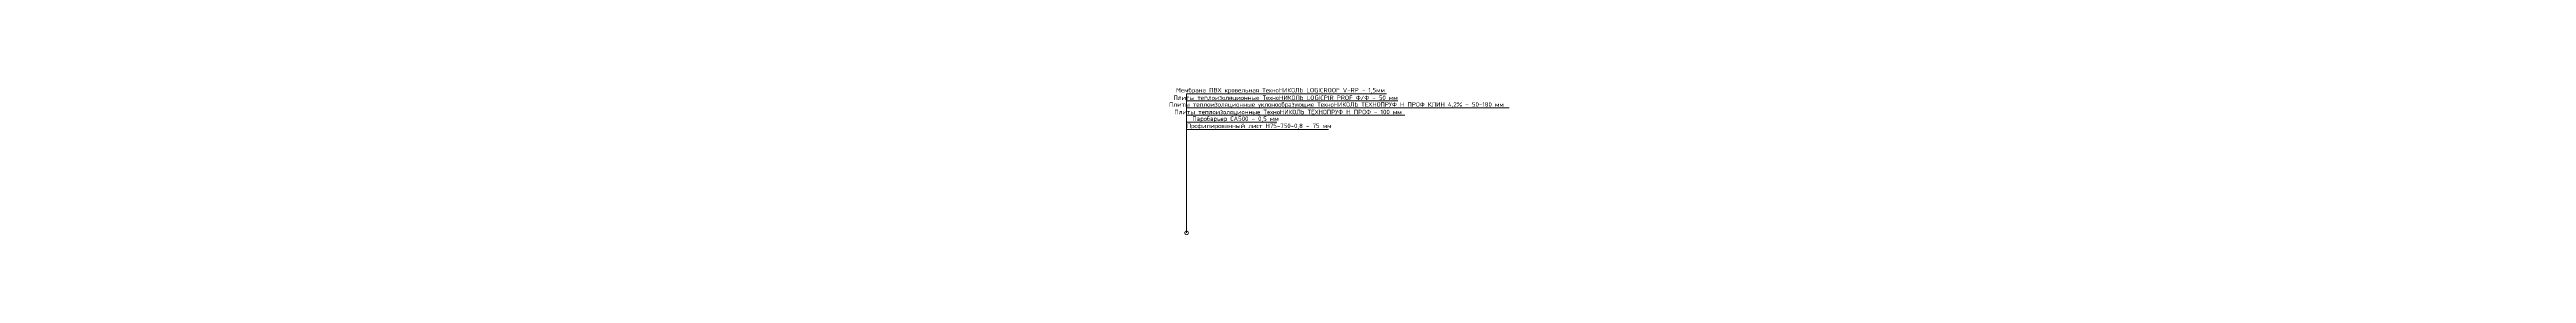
# Model space of a CAD drawing. Header units: millimetres. Extents: x -263990 to 193903, y -164417 to 240530.
# Drawn here: x -263990 to -108886, y -16557 to -7365 of the extents above; entities that cross this region are included whole.
import ezdxf
from ezdxf import colors
from ezdxf.entities.mleader import LeaderData, LeaderLine
from ezdxf.math import Vec2, Vec3

# ---------------------------------------------------------------- set-up
doc = ezdxf.new("R2010")
doc.units = ezdxf.units.MM
doc.header["$LTSCALE"] = 20
doc.layers.get('0').update_dxf_attribs({"lineweight": 0})
doc.layers.add('TN-АННОТАЦИИ', color=7, linetype='Continuous', lineweight=0)
doc.styles.add('TN-Текст', font='isocpeur.ttf')

# ---------------------------------------------------------------- blocks, each defined once
blk = doc.blocks.new('_DOTSMALL')
at = {"color": 0, "linetype": 'ByBlock', "const_width": 0.5}
blk.add_lwpolyline([(-0.0625, 0, 1), (0.0625, 0, 1)], format="xyb", close=True, dxfattribs=at)

msp = doc.modelspace()

# ---------------------------------------------------------------- leaders
at = {"layer": 'TN-АННОТАЦИИ'}
ml = msp.add_multileader_mtext('Standard', dxfattribs=at)
ml.set_content('Мембрана ПВХ кровельная ТехноНИКОЛЬ LOGICROOF V-RP - 1,5мм', color=256, style='TN-Текст')
ml.set_leader_properties(color=256, linetype='ByLayer', lineweight=-1)
ml.set_arrow_properties(name='DOTSMALL')
ml.build(insert=Vec2(0, 0))
ml.multileader.update_dxf_attribs({"text_left_attachment_type": 6, "text_right_attachment_type": 6, "dogleg_length": 100, "arrow_head_size": 445.61636, "scale": 10})
ctx = ml.context
ctx.base_point, ctx.scale, ctx.char_height, ctx.arrow_head_size, ctx.landing_gap_size, ctx.plane_origin = Vec3(-192697.47526, -7729.20949), 10, 278.5102279, 445.61636, 0, Vec3(-216211.61499, -17540.02046)
ctx.left_attachment, ctx.right_attachment, ctx.text_align_type = 6, 6, 1
notes = []
notes.append((ctx, [(1, (1, 1, 0), (-192788.59622, -7729.20949), (1, 0), 91.12096, [(1, [(-192788.59622, -16417.31942)], 0, [])])]))
ctx.mtext.insert, ctx.mtext.alignment, ctx.mtext.line_spacing_style, ctx.mtext.flow_direction = Vec3(-186911.42528, -7367.14619), 2, 2, 5
ml = msp.add_multileader_mtext('Standard', dxfattribs=at)
ml.set_content('Плиты теплоизоляционные ТехноНИКОЛЬ ТЕХНОПРУФ Н ПРОФ - 100 мм', color=256, style='TN-Текст')
ml.set_leader_properties(color=256, linetype='ByLayer', lineweight=-1)
ml.set_arrow_properties(name='DOTSMALL')
ml.build(insert=Vec2(0, 0))
ml.multileader.update_dxf_attribs({"text_left_attachment_type": 6, "text_right_attachment_type": 6, "dogleg_length": 100, "arrow_head_size": 445.61636, "scale": 10})
ctx = ml.context
ctx.base_point, ctx.scale, ctx.char_height, ctx.arrow_head_size, ctx.landing_gap_size, ctx.plane_origin = Vec3(-192697.47526, -9066.05858), 10, 278.5102279, 445.61636, 0, Vec3(-216211.61499, -18876.88348)
ctx.left_attachment, ctx.right_attachment, ctx.text_align_type = 6, 6, 1
notes.append((ctx, [(1, (1, 1, 0), (-192788.59622, -9066.05858), (1, 0), 91.12096, [(1, [(-192788.59684, -16417.31942)], 0, [])])]))
ctx.mtext.insert, ctx.mtext.width, ctx.mtext.alignment, ctx.mtext.line_spacing_style, ctx.mtext.flow_direction = Vec3(-186437.95789, -8731.84631), 15510.3769671, 2, 2, 5
ml = msp.add_multileader_mtext('Standard', dxfattribs=at)
ml.set_content('Паробарьер СА500 - 0,5 мм', color=256, style='TN-Текст')
ml.set_leader_properties(color=256, linetype='ByLayer', lineweight=-1)
ml.set_arrow_properties(name='DOTSMALL')
ml.build(insert=Vec2(0, 0))
ml.multileader.update_dxf_attribs({"text_left_attachment_type": 6, "text_right_attachment_type": 6, "dogleg_length": 100, "arrow_head_size": 445.61636, "scale": 10})
ctx = ml.context
ctx.base_point, ctx.scale, ctx.char_height, ctx.arrow_head_size, ctx.landing_gap_size, ctx.plane_origin = Vec3(-192126.66386, -9511.67495), 10, 278.5102279, 445.61636, 0, Vec3(-216211.61499, -20415.25515)
ctx.left_attachment, ctx.right_attachment, ctx.text_align_type = 6, 6, 1
notes.append((ctx, [(1, (1, 1, 0), (-192788.59622, -9511.67495), (1, 0), 661.93237, [(1, [(-192788.59759, -16417.31942)], 0, [])])]))
ctx.mtext.insert, ctx.mtext.alignment, ctx.mtext.line_spacing_style, ctx.mtext.flow_direction = Vec3(-189724.51314, -9149.61165), 2, 2, 5
ml = msp.add_multileader_mtext('Standard', dxfattribs=at)
ml.set_content('Плиты теплоизоляционные уклонообразующие ТехноНИКОЛЬ ТЕХНОПРУФ Н ПРОФ КЛИН 4,2% - 50-180 мм', color=256, style='TN-Текст')
ml.set_leader_properties(color=256, linetype='ByLayer', lineweight=-1)
ml.set_arrow_properties(name='DOTSMALL')
ml.build(insert=Vec2(0, 0))
ml.multileader.update_dxf_attribs({"text_left_attachment_type": 6, "text_right_attachment_type": 6, "dogleg_length": 100, "arrow_head_size": 445.61636, "scale": 10})
ctx = ml.context
ctx.base_point, ctx.scale, ctx.char_height, ctx.arrow_head_size, ctx.landing_gap_size, ctx.plane_origin = Vec3(-192697.47526, -8620.44222), 10, 278.5102279, 445.61636, 0, Vec3(-216211.61499, -18431.25319)
ctx.left_attachment, ctx.right_attachment, ctx.text_align_type = 6, 6, 1
notes.append((ctx, [(1, (1, 1, 0), (-192788.59622, -8620.44222), (1, 0), 91.12096, [(1, [(-192788.59684, -16417.31942)], 0, [])])]))
ctx.mtext.insert, ctx.mtext.alignment, ctx.mtext.line_spacing_style, ctx.mtext.flow_direction = Vec3(-183409.15916, -8258.37892), 2, 2, 5
ml = msp.add_multileader_mtext('Standard', dxfattribs=at)
ml.set_content('Плиты теплоизоляционные ТехноНИКОЛЬ LOGICPIR PROF Ф/Ф - 50 мм', color=256, style='TN-Текст')
ml.set_leader_properties(color=256, linetype='ByLayer', lineweight=-1)
ml.set_arrow_properties(name='DOTSMALL')
ml.build(insert=Vec2(0, 0))
ml.multileader.update_dxf_attribs({"text_left_attachment_type": 6, "text_right_attachment_type": 6, "dogleg_length": 100, "arrow_head_size": 445.61636, "scale": 10})
ctx = ml.context
ctx.base_point, ctx.scale, ctx.char_height, ctx.arrow_head_size, ctx.landing_gap_size, ctx.plane_origin = Vec3(-192697.47526, -8174.82586), 10, 278.5102279, 445.61636, 0, Vec3(-216211.61499, -17985.63683)
ctx.left_attachment, ctx.right_attachment, ctx.text_align_type = 6, 6, 1
notes.append((ctx, [(1, (1, 1, 0), (-192788.59622, -8174.82586), (1, 0), 91.12096, [(1, [(-192788.59622, -16417.31942)], 0, [])])]))
ctx.mtext.insert, ctx.mtext.alignment, ctx.mtext.line_spacing_style, ctx.mtext.flow_direction = Vec3(-186591.13851, -7840.61358), 2, 2, 5
ml = msp.add_multileader_mtext('Standard', dxfattribs=at)
ml.set_content('Профилированный лист Н75-750-0,8 - 75 мм', color=256, style='TN-Текст')
ml.set_leader_properties(color=256, linetype='ByLayer', lineweight=-1)
ml.set_arrow_properties(name='DOTSMALL')
ml.build(insert=Vec2(0, 0))
ml.multileader.update_dxf_attribs({"text_left_attachment_type": 6, "text_right_attachment_type": 6, "dogleg_length": 100, "arrow_head_size": 445.61636, "scale": 10})
ctx = ml.context
ctx.base_point, ctx.scale, ctx.char_height, ctx.arrow_head_size, ctx.landing_gap_size, ctx.plane_origin = Vec3(-192126.66386, -9957.29131), 10, 278.5102279, 445.61636, 0, Vec3(-216211.61499, -20248.23068)
ctx.left_attachment, ctx.right_attachment, ctx.text_align_type = 6, 6, 1
notes.append((ctx, [(1, (1, 1, 0), (-192788.59622, -9957.29131), (1, 0), 661.93237, [(1, [(-192788.59759, -16417.31942)], 0, [])])]))
ctx.mtext.insert, ctx.mtext.width, ctx.mtext.alignment, ctx.mtext.line_spacing_style, ctx.mtext.flow_direction = Vec3(-188248.40893, -9595.22802), 10276.4865693, 2, 2, 5
for ctx, leaders in notes:
    for number, flags, end, landing, length, lines in leaders:
        leader = LeaderData()
        leader.index, (leader.has_last_leader_line, leader.has_dogleg_vector, leader.attachment_direction) = number, flags
        leader.last_leader_point, leader.dogleg_vector, leader.dogleg_length = Vec3(end), Vec3(landing), length
        for number, points, colour, breaks in lines:
            line = LeaderLine()
            line.index, line.vertices, line.color, line.breaks = number, Vec3.list(points), colors.encode_raw_color(colour), breaks
            leader.lines.append(line)
        ctx.leaders.append(leader)

doc.saveas('drawing.dxf')
